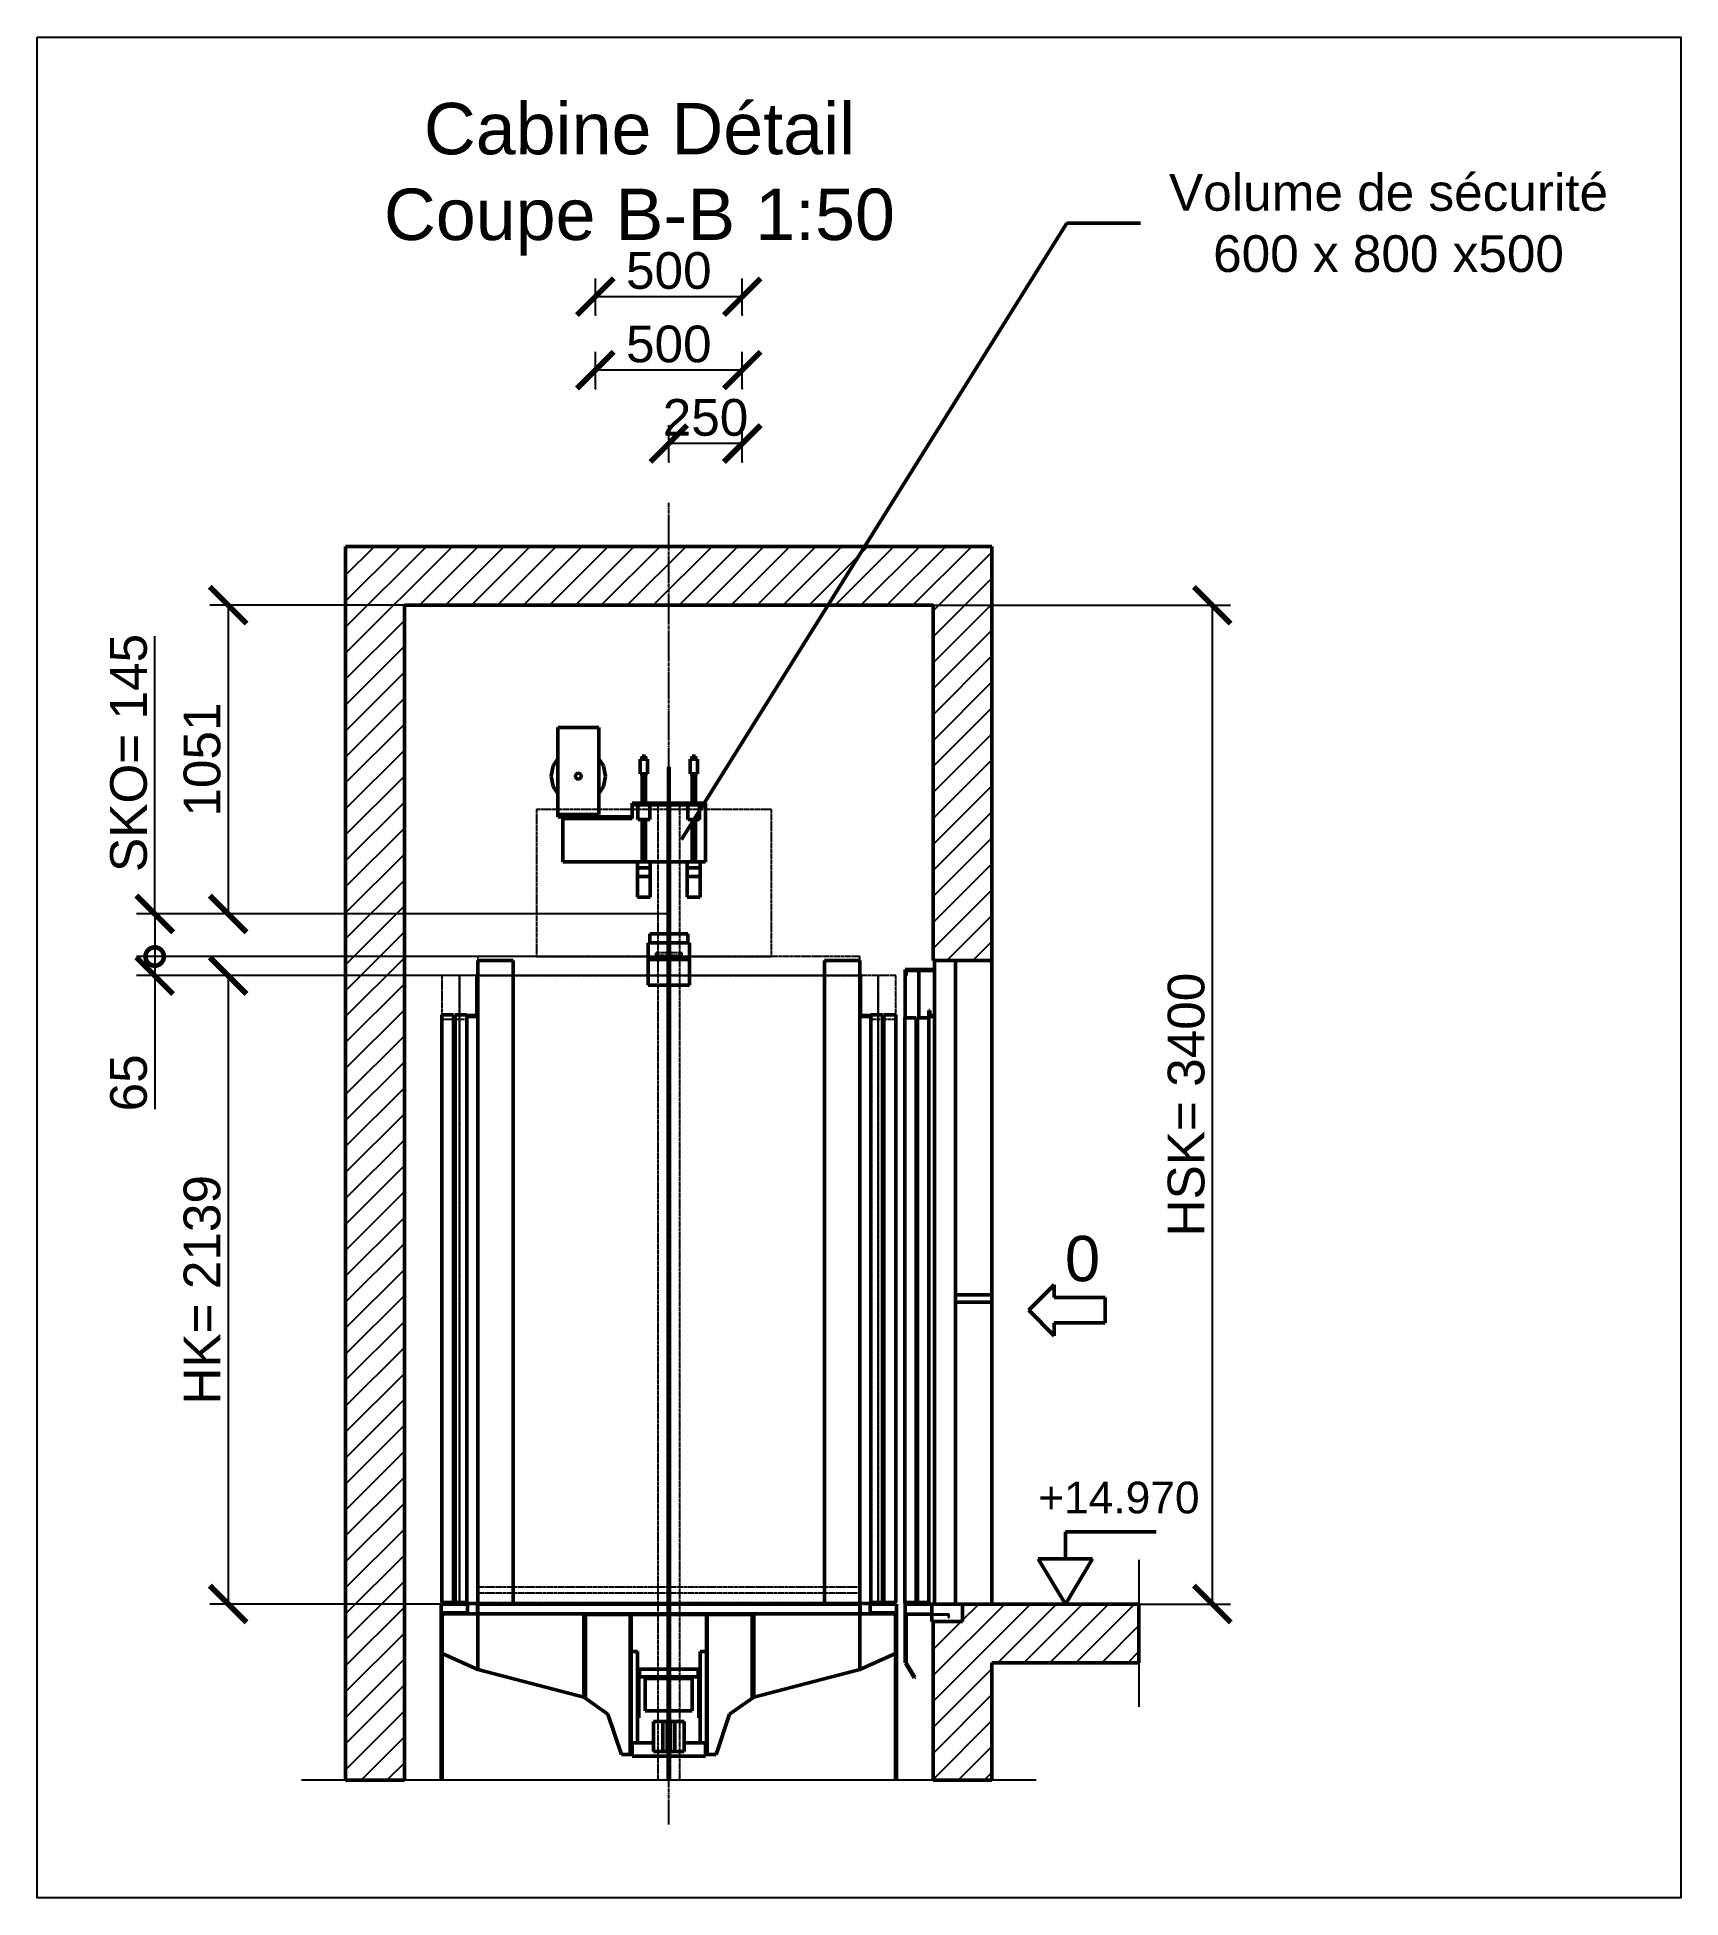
# Model space of a CAD drawing. Header units: millimetres. Extents: x -1795 to 75982, y -13206 to 25154.
# Drawn here: x 70388 to 75982, y -250 to 6083 of the extents above; entities that cross this region are included whole.
import ezdxf

# ---------------------------------------------------------------- set-up
doc = ezdxf.new("R2010")
doc.units = ezdxf.units.MM
doc.linetypes.add('AM_ISO02W050', pattern=[7.5, 6, -1.5])
doc.linetypes.add('AM_ISO08W050', pattern=[18, 12, -1.5, 3, -1.5])
for name, color, linetype, lineweight in [('AM_0', 7, 'Continuous', 50), ('AM_5', 3, 'Continuous', 25), ('LDCar-AM_0', 7, 'Continuous', 50), ('LDCar-AM_3', 6, 'AM_ISO02W050', 25), ('LDCar-AM_4', 3, 'Continuous', 25), ('LDCar-AM_6', 2, 'Continuous', 35), ('LDCar-AM_7', 4, 'AM_ISO08W050', 25), ('LDCarFrame-AM_0', 7, 'Continuous', 50), ('LDCarFrame-AM_3', 6, 'AM_ISO02W050', 25), ('LDCarFrame-AM_6', 2, 'Continuous', 35), ('LDForces-AM_0', 7, 'Continuous', 50), ('LDForces-AM_3', 6, 'AM_ISO02W050', 25), ('LDForces-AM_6', 2, 'Continuous', 35), ('LDGovernor-AM_0', 7, 'Continuous', 50), ('LDGovernor-AM_6', 2, 'Continuous', 35), ('LDGuides-AM_3', 6, 'AM_ISO02W050', 25), ('LDGuides-AM_6', 2, 'Continuous', 35), ('LDRefugeSpace-AM_3', 6, 'AM_ISO02W050', 25), ('LDRefugeSpace-AM_6', 2, 'Continuous', 35), ('LDShaft-AM_0', 7, 'Continuous', 50), ('LDShaft-AM_4', 3, 'Continuous', 25), ('LDShaft-AM_5', 3, 'Continuous', 25), ('LDShaft-AM_6', 2, 'Continuous', 35), ('LDShaft-AM_7', 4, 'AM_ISO08W050', 25), ('LDShaft-AM_8', 1, 'Continuous', 25)]:
    doc.layers.add(name, color=color, linetype=linetype, lineweight=lineweight)
doc.layers.add('AM_VIEWS', color=1, linetype='Continuous', lineweight=25, plot=False)
doc.styles.add('LD', font='ARIALUNI.TTF')
doc.dimstyles.new('LIFT', dxfattribs={"dimtxt": 2.5, "dimasz": 2.5, "dimexe": 1.25, "dimexo": 0, "dimgap": 0.5, "dimtad": 1, "dimdec": 0, "dimzin": 1, "dimdsep": 46, "dimtxsty": 'LD', "dimblk": 'ARCHTICK', "dimcen": 0, "dimdle": 1, "dimclrd": 3, "dimclre": 3, "dimclrt": 4, "dimadec": 0, "dimazin": 0, "dimtp": 0.1, "dimtm": 0.1, "dimtfac": 0.71, "dimtdec": 0, "dimtix": 1, "dimtmove": 0, "dimatfit": 3, "dimfxl": 1, "dimtolj": 1, "dimarcsym": 0})

msp = doc.modelspace()

# ---------------------------------------------------------------- texts
at = {"layer": 'LDShaft-AM_0', "insert": (72437.6, 5600), "char_height": 175, "attachment_point": 5, "style": 'LD'}
msp.add_mtext('\\fArial Unicode MS|b0|i0|u0;\\C256;Cabine Détail\\PCoupe B-B 1:50', dxfattribs=at)

# ---------------------------------------------------------------- blocks, each defined once
blk = doc.blocks.new('LD_20150423131208_0000014A')
at = {"layer": 'LDShaft-AM_8'}
for p, q in [((-2000, 22306.8), (-1636.8, 22670)), ((-2000, 22395.2), (-1725.2, 22670)), ((-2000, 22483.6), (-1813.6, 22670)), ((-2000, 22572), (-1902, 22670)), ((-2000, 22660.3), (-1990.3, 22670)), ((-1748.4, 22470), (-1548.4, 22670)), ((-1660, 22470), (-1460, 22670)), ((-1571.6, 22470), (-1371.6, 22670)), ((-1483.2, 22470), (-1283.2, 22670)), ((-1394.9, 22470), (-1194.9, 22670)), ((-1306.5, 22470), (-1106.5, 22670)), ((-1218.1, 22470), (-1018.1, 22670)), ((-1129.7, 22470), (-929.7, 22670)), ((-1041.3, 22470), (-841.3, 22670)), ((-952.9, 22470), (-752.9, 22670)), ((-864.5, 22470), (-664.5, 22670)), ((-776.1, 22470), (-576.1, 22670)), ((-687.7, 22470), (-487.7, 22670)), ((-599.4, 22470), (-399.4, 22670)), ((-511, 22470), (-311, 22670)), ((-422.6, 22470), (-222.6, 22670)), ((-334.2, 22470), (-134.2, 22670)), ((-245.8, 22470), (-45.8, 22670)), ((-157.4, 22470), (42.6, 22670)), ((-69, 22470), (131, 22670)), ((0, 22450.6), (200, 22650.6)), ((0, 22362.3), (200, 22562.3)), ((0, 22273.9), (200, 22473.9)), ((-2000, 22218.4), (-1800, 22418.4)), ((0, 22185.5), (200, 22385.5)), ((-2000, 22130), (-1800, 22330)), ((0, 22097.1), (200, 22297.1)), ((-2000, 22041.6), (-1800, 22241.6)), ((0, 22008.7), (200, 22208.7)), ((-2000, 21953.2), (-1800, 22153.2)), ((0, 21920.3), (200, 22120.3)), ((-2000, 21864.9), (-1800, 22064.9)), ((0, 21831.9), (200, 22031.9)), ((-2000, 21776.5), (-1800, 21976.5)), ((0, 21743.5), (200, 21943.5)), ((-2000, 21688.1), (-1800, 21888.1)), ((0, 21655.1), (200, 21855.1)), ((-2000, 21599.7), (-1800, 21799.7)), ((0, 21566.8), (200, 21766.8)), ((-2000, 21511.3), (-1800, 21711.3)), ((0, 21478.4), (200, 21678.4)), ((-2000, 21422.9), (-1800, 21622.9)), ((-2000, 21334.5), (-1800, 21534.5)), ((0, 21390), (200, 21590)), ((0, 21301.6), (200, 21501.6)), ((-2000, 21246.1), (-1800, 21446.1)), ((46.8, 21260), (200, 21413.2)), ((-2000, 21157.7), (-1800, 21357.7)), ((135.2, 21260), (200, 21324.8)), ((-2000, 21069.4), (-1800, 21269.4)), ((-2000, 20981), (-1800, 21181)), ((-2000, 20892.6), (-1800, 21092.6)), ((-2000, 20804.2), (-1800, 21004.2)), ((-2000, 20715.8), (-1800, 20915.8)), ((-2000, 20627.4), (-1800, 20827.4)), ((-2000, 20539), (-1800, 20739)), ((-2000, 20450.6), (-1800, 20650.6)), ((-2000, 20362.3), (-1800, 20562.3)), ((-2000, 20273.9), (-1800, 20473.9)), ((-2000, 20185.5), (-1800, 20385.5)), ((-2000, 20097.1), (-1800, 20297.1)), ((-2000, 20008.7), (-1800, 20208.7)), ((-2000, 19920.3), (-1800, 20120.3)), ((-2000, 19831.9), (-1800, 20031.9)), ((-2000, 19743.5), (-1800, 19943.5)), ((-2000, 19655.1), (-1800, 19855.1)), ((-2000, 19566.8), (-1800, 19766.8)), ((-2000, 19478.4), (-1800, 19678.4)), ((-2000, 19390), (-1800, 19590)), ((-2000, 19301.6), (-1800, 19501.6)), ((-2000, 19213.2), (-1800, 19413.2)), ((-2000, 19124.8), (-1800, 19324.8)), ((-2000, 19036.4), (-1800, 19236.4)), ((-2000, 18948), (-1800, 19148)), ((0, 18738.3), (331.7, 19070)), ((0, 18826.7), (243.3, 19070)), ((100, 19015.1), (154.9, 19070)), ((220.1, 18870), (420.1, 19070)), ((308.4, 18870), (508.4, 19070)), ((396.8, 18870), (596.8, 19070)), ((485.2, 18870), (685.2, 19070)), ((-2000, 18859.7), (-1800, 19059.7)), ((0, 18915.1), (94.9, 19010)), ((0, 19003.5), (6.5, 19010)), ((-2000, 18771.3), (-1800, 18971.3)), ((573.6, 18870), (700, 18996.4)), ((-2000, 18682.9), (-1800, 18882.9)), ((662, 18870), (700, 18908)), ((0, 18649.9), (200, 18849.9)), ((-2000, 18594.5), (-1800, 18794.5)), ((0, 18561.6), (200, 18761.6)), ((-2000, 18506.1), (-1800, 18706.1)), ((0, 18473.2), (200, 18673.2)), ((-1947.7, 18470), (-1800, 18617.7)), ((85.2, 18470), (200, 18584.8)), ((-1859.3, 18470), (-1800, 18529.3)), ((173.6, 18470), (200, 18496.4))]:
    blk.add_line(p, q, dxfattribs=at)
blk = doc.blocks.new('LD_20150423131208_0000014B')
at = {"layer": 'LDShaft-AM_0'}
for p, q in [((-857.2, 21672.4), (455.2, 23770)), ((455.2, 23770), (705.2, 23770))]:
    blk.add_line(p, q, dxfattribs=at)
blk.add_solid([(-950, 21524), (-881.9, 21687.8), (-832.5, 21656.9), (-950, 21524)], dxfattribs=at)
at = {"layer": 'LDShaft-AM_0', "insert": (1550, 23770), "char_height": 125, "attachment_point": 5, "style": 'LD'}
blk.add_mtext('\\fArial Unicode MS|b0|i0|u0;\\C256;Volume de sécurité\\P600 x 800 x500 ', dxfattribs=at)
blk = doc.blocks.new('LD_20150423131208_0000014C')
at = {"layer": 'LDShaft-AM_0'}
for p, q in [((-1820, 22670), (-2000, 22670)), ((-2000, 22670), (-2000, 18470)), ((-1800, 22670), (-1820, 22670)), ((0, 22670), (-1800, 22670)), ((20, 22670), (0, 22670)), ((200, 22670), (20, 22670)), ((200, 21260), (200, 22670)), ((-1800, 18470), (-1800, 22470)), ((-1800, 22470), (0, 22470)), ((0, 22470), (0, 21260)), ((0, 21260), (20, 21260)), ((20, 21260), (200, 21260)), ((200, 20122.5), (200, 21260)), ((75.5, 20122.5), (200, 20122.5)), ((200, 20097.5), (75.5, 20097.5)), ((200, 20097.5), (200, 20122.5)), ((200, 19070), (200, 20097.5)), ((100, 19069.9999), (100, 19010)), ((200, 19069.9999), (100, 19069.9999)), ((700, 19069.9999), (200, 19069.9999)), ((700, 18869.9999), (700, 19069.9999)), ((20, 19010), (0, 19010)), ((0, 19010), (0, 18470)), ((100, 19010), (20, 19010)), ((200, 18470), (200, 18869.9999)), ((200, 18869.9999), (700, 18869.9999)), ((-2000, 18470), (-1820, 18470)), ((-1820, 18470), (-1800, 18470)), ((0, 18470), (20, 18470)), ((20, 18470), (200, 18470))]:
    blk.add_line(p, q, dxfattribs=at)
blk = doc.blocks.new('_ArchTick')
at = {"color": 0, "linetype": 'ByBlock', "const_width": 0.15}
blk.add_lwpolyline([(-0.5, -0.5), (0.5, 0.5)], dxfattribs=at)
blk = doc.blocks.new('*D626')
at = {"layer": 'LDShaft-AM_5', "color": 3, "transparency": 16777216}
for p, q in [((73437.6, 4150), (74450.1, 4150)), ((74387.6, 4150), (74387.6, 750)), ((73437.6, 750), (74450.1, 750))]:
    blk.add_line(p, q, dxfattribs=at)
for p in [(73438.1, 4150), (73438.1, 750)]:
    blk.add_point(p, dxfattribs=at)
at = {"layer": 'LDShaft-AM_5', "color": 3, "transparency": 16777216, "xscale": 125, "yscale": 125, "zscale": 125}
for p, rotation in [((74387.6, 4150), 90), ((74387.6, 750), 270)]:
    blk.add_blockref('_ArchTick', p, dxfattribs=dict(at, rotation=rotation))
at = {"layer": 'LDShaft-AM_5', "color": 4, "transparency": 16777216, "insert": (74362.6, 2450), "char_height": 125, "attachment_point": 8, "rotation": 90, "style": 'LD'}
blk.add_mtext('HSK= 3400', dxfattribs=at)
blk = doc.blocks.new('*D628')
at = {"layer": 'AM_5', "color": 3, "transparency": 16777216}
for p, q in [((72287.6, 5137.5), (72287.6, 5262.5)), ((72787.6, 5137.5), (72787.6, 5262.5)), ((72787.6, 5200), (72287.6, 5200))]:
    blk.add_line(p, q, dxfattribs=at)
for p in [(72287.6, 5138), (72787.6, 5138)]:
    blk.add_point(p, dxfattribs=at)
at = {"layer": 'AM_5', "color": 3, "transparency": 16777216, "xscale": 125, "yscale": 125, "zscale": 125, "rotation": 180}
blk.add_blockref('_ArchTick', (72287.6, 5200), dxfattribs=at)
at = {"layer": 'AM_5', "color": 3, "transparency": 16777216, "xscale": 125, "yscale": 125, "zscale": 125}
blk.add_blockref('_ArchTick', (72787.6, 5200), dxfattribs=at)
at = {"layer": 'AM_5', "color": 4, "transparency": 16777216, "insert": (72537.6, 5225), "char_height": 125, "attachment_point": 8, "style": 'LD'}
blk.add_mtext('500', dxfattribs=at)
blk = doc.blocks.new('*D629')
at = {"layer": 'AM_5', "color": 3, "transparency": 16777216}
for p, q in [((72287.6, 4887.5), (72287.6, 5012.5)), ((72787.6, 4887.5), (72787.6, 5012.5)), ((72787.6, 4950), (72287.6, 4950))]:
    blk.add_line(p, q, dxfattribs=at)
for p in [(72287.6, 4888), (72787.6, 4888)]:
    blk.add_point(p, dxfattribs=at)
at = {"layer": 'AM_5', "color": 3, "transparency": 16777216, "xscale": 125, "yscale": 125, "zscale": 125, "rotation": 180}
blk.add_blockref('_ArchTick', (72287.6, 4950), dxfattribs=at)
at = {"layer": 'AM_5', "color": 3, "transparency": 16777216, "xscale": 125, "yscale": 125, "zscale": 125}
blk.add_blockref('_ArchTick', (72787.6, 4950), dxfattribs=at)
at = {"layer": 'AM_5', "color": 4, "transparency": 16777216, "insert": (72537.6, 4975), "char_height": 125, "attachment_point": 8, "style": 'LD'}
blk.add_mtext('500', dxfattribs=at)
blk = doc.blocks.new('*D630')
at = {"layer": 'AM_5', "color": 3, "transparency": 16777216}
for p, q in [((72537.6, 4637.5), (72537.6, 4762.5)), ((72787.6, 4637.5), (72787.6, 4762.5)), ((72787.6, 4700), (72537.6, 4700))]:
    blk.add_line(p, q, dxfattribs=at)
for p in [(72537.6, 4638), (72787.6, 4638)]:
    blk.add_point(p, dxfattribs=at)
at = {"layer": 'AM_5', "color": 3, "transparency": 16777216, "xscale": 125, "yscale": 125, "zscale": 125}
blk.add_blockref('_ArchTick', (72537.6, 4700), dxfattribs=at)
at = {"layer": 'AM_5', "color": 3, "transparency": 16777216, "xscale": 125, "yscale": 125, "zscale": 125, "rotation": 180}
blk.add_blockref('_ArchTick', (72787.6, 4700), dxfattribs=at)
at = {"layer": 'AM_5', "color": 4, "transparency": 16777216, "insert": (72662.6, 4725), "char_height": 125, "attachment_point": 8, "style": 'LD'}
blk.add_mtext('250', dxfattribs=at)
blk = doc.blocks.new('LD_20150423131208_0000014E')
at = {"layer": 'LDShaft-AM_4'}
blk.add_line((700, 150), (700, -350.0001), dxfattribs=at)
blk = doc.blocks.new('LD_20150423131208_0000014F')
at = {"layer": 'LDShaft-AM_0'}
for p, q in [((20.5, 2190), (-50, 2190)), ((-50, 2190), (-50, 0)), ((20.5, 0), (20.5, 2190)), ((-50, 0), (20.5, 0))]:
    blk.add_line(p, q, dxfattribs=at)
blk = doc.blocks.new('LD_20150423131208_00000150')
at = {"layer": 'LDShaft-AM_0'}
for p, q in [((700, 0), (-5, 0)), ((-5, 0), (-5, -60)), ((700, -0.0001), (700, 0)), ((-5, -60), (100, -60))]:
    blk.add_line(p, q, dxfattribs=at)
blk = doc.blocks.new('LD_20150423131208_00000151')
at = {"layer": 'LDCar-AM_0'}
for p, q in [((-150, 2160), (-150, 2140)), ((-50, 2160), (-150, 2160)), ((-147, 2140), (-147, 2157)), ((-147, 2157), (-50, 2157)), ((-104, 1995), (-104, 2157)), ((-104, 2157), (-104, 1995)), ((-150, 2140), (-150, 1995)), ((-150, 2140), (-147, 2140)), ((-113, 1995), (-151, 1995)), ((-151, 1995), (-151, 5)), ((-113, 5), (-113, 1995)), ((-70, 1995), (-108, 1995)), ((-108, 1995), (-108, 5)), ((-67, 2020), (-70, 2020)), ((-70, 2020), (-70, 2000)), ((-70, 2000), (-50, 2000)), ((-70, 5), (-70, 1995)), ((-67, 2003), (-67, 2020)), ((-50, 2003), (-67, 2003)), ((-151, 5), (-113, 5)), ((-150, 5), (-150, 0)), ((-60, 0), (-150, 0)), ((-150, 0), (-150, -34)), ((-150, 0), (-104, 0)), ((-108, 5), (-70, 5)), ((-104, 0), (-104, 5)), ((-104, 5), (-104, 0)), ((-104, 0), (-50, 0)), ((-60, -34), (-60, 0)), ((-147, -34), (-150, -34)), ((-150, -34), (-150, -200)), ((-150, -34), (-60, -34)), ((-147, -200), (-147, -34)), ((-150, -200), (-147, -200)), ((-147.2, -200.2), (-149.8, -201.8)), ((-149.8, -201.8), (-119.8, -250.8)), ((-117.2, -249.2), (-147.2, -200.2)), ((-119.8, -250.8), (-117.2, -249.2))]:
    blk.add_line(p, q, dxfattribs=at)
at = {"layer": 'LDCar-AM_3'}
for p, q in [((-113, 1995), (-151, 1995)), ((-151, 1995), (-151, 5)), ((-113, 5), (-113, 1995)), ((-70, 1995), (-108, 1995)), ((-108, 1995), (-108, 5)), ((-70, 5), (-70, 1995)), ((-151, 5), (-113, 5)), ((-108, 5), (-70, 5))]:
    blk.add_line(p, q, dxfattribs=at)
at = {"layer": 'LDCar-AM_7'}
for p, q in [((-147, -34), (-147, -37)), ((-1, -34), (-147, -34)), ((-147, -37), (-4, -37)), ((-4, -37), (-4, -46)), ((-4, -46), (-1, -46)), ((-1, -46), (-1, -34))]:
    blk.add_line(p, q, dxfattribs=at)
blk = doc.blocks.new('LD_ENTRY_R')
for p, q in [((0, 0), (141, 141)), ((141, 70), (141, 141)), ((0, 0), (141, -141)), ((141, 70), (422, 70)), ((422, -70), (422, 70)), ((141, -70), (422, -70)), ((141, -70), (141, -141))]:
    blk.add_line(p, q)
blk = doc.blocks.new('LD_20150423131208_00000152')
at = {"layer": 'LDCar-AM_0', "xscale": 0.617, "yscale": 0.617, "zscale": 0.617}
blk.add_blockref('LD_ENTRY_R', (0, 0), dxfattribs=at)
at = {"layer": 'LDCar-AM_0', "style": 'LD'}
blk.add_text('0', height=154.25, dxfattribs=at).set_placement((123.4, 98.72))
blk = doc.blocks.new('LD_ENTRY_FLOOR_R')
for p, q in [((0, 0), (-150, 250)), ((150, 250), (0, 0))]:
    blk.add_line(p, q)
at = {"layer": 'AM_0'}
for p, q in [((0, 398), (500, 398)), ((0, 250), (0, 398)), ((-150, 250), (150, 250))]:
    blk.add_line(p, q, dxfattribs=at)
blk = doc.blocks.new('LD_20150423131208_00000153')
at = {"layer": 'LDCar-AM_0', "xscale": 0.617, "yscale": 0.617, "zscale": 0.617}
blk.add_blockref('LD_ENTRY_FLOOR_R', (0, 0), dxfattribs=at)
at = {"layer": 'LDCar-AM_0', "style": 'LD'}
blk.add_text('+14.970', height=107.975, dxfattribs=at).set_placement((-92.55, 308.5))
blk = doc.blocks.new('LD_20150423131208_00000154')
at = {"layer": 'LDShaft-AM_7'}
blk.add_line((0, -750), (0, 3750), dxfattribs=at)
blk = doc.blocks.new('LD_20150423131208_00000155')
at = {"layer": 'LDCar-AM_3'}
for p, q in [((650, 2204), (-650, 2204)), ((-650, 2204), (-650, 2139)), ((650, 2139), (650, 2204)), ((-773, 2139), (-773, 4)), ((-713, 2139), (-773, 2139)), ((-713, 4), (-713, 2139)), ((-713, 2139), (-713, 4)), ((-650, 2139), (-713, 2139)), ((-650, 2139), (-650, 4)), ((650, 2139), (-650, 2139)), ((-650, 4), (-650, 2139)), ((-650, 2139), (650, 2139)), ((650, 4), (650, 2139)), ((650, 2139), (650, 4)), ((713, 2139), (650, 2139)), ((713, 4), (713, 2139)), ((713, 2139), (713, 4)), ((773, 2139), (713, 2139)), ((773, 4), (773, 2139)), ((-773, 4), (-713, 4)), ((-713, 4), (-650, 4)), ((-651.5, 4), (-686.5, 4)), ((-686.5, 4), (-686.5, 0)), ((-686.5, 0), (-651.5, 0)), ((-651.5, 0), (-651.5, 4)), ((651.5, 4), (-651.5, 4)), ((-651.5, 4), (-651.5, 0)), ((-651.5, 0), (651.5, 0)), ((-650, 4), (650, 4)), ((650, 4), (713, 4)), ((686.5, 4), (651.5, 4)), ((651.5, 4), (651.5, 0)), ((651.5, 0), (651.5, 4)), ((651.5, 0), (686.5, 0)), ((686.5, 0), (686.5, 4)), ((713, 4), (773, 4))]:
    blk.add_line(p, q, dxfattribs=at)
blk = doc.blocks.new('LD_20150423131208_00000156')
at = {"layer": 'LDRefugeSpace-AM_3'}
for p, q in [((400, 250), (-400, 250)), ((-400, 250), (-400, -250)), ((400, -250), (400, 250)), ((-400, -250), (400, -250))]:
    blk.add_line(p, q, dxfattribs=at)
blk = doc.blocks.new('LD_20150423131208_00000157')
at = {"layer": 'LDCarFrame-AM_0'}
for p, q in [((651.5, 33), (-651.5, 33)), ((-651.5, 33), (-651.5, 0)), ((-651.5, 0), (651.5, 0)), ((651.5, 0), (651.5, 33))]:
    blk.add_line(p, q, dxfattribs=at)
blk = doc.blocks.new('LD_20150423131208_00000158')
at = {"layer": 'LDForces-AM_3'}
for p, q in [((-3.7, 0), (-4, 0)), ((-4, 0), (-4, -3449)), ((-3.7, 0), (-4, 0)), ((-4, 0), (-3.7, 0)), ((-3.7, 0), (-4, 0)), ((-4, 0), (-4, -2937)), ((-2.8, 0), (-3.7, 0)), ((-3.7, 0), (-3.7, -3449)), ((-3.7, -3449), (-3.7, 0)), ((-2.8, 0), (-3.7, 0)), ((-1.5, 0), (-2.8, 0)), ((-2.8, 0), (-2.8, -3449)), ((-2.8, -3449), (-2.8, 0)), ((-1.5, 0), (-2.8, 0)), ((0, 0), (-1.5, 0)), ((-1.5, 0), (-1.5, -3449)), ((-1.5, -3449), (-1.5, 0)), ((0, 0), (-1.5, 0)), ((1.5, 0), (0, 0)), ((0, 0), (0, -3449)), ((0, -3449), (0, 0)), ((1.5, 0), (0, 0)), ((2.8, 0), (1.5, 0)), ((1.5, 0), (1.5, -3449)), ((1.5, -3449), (1.5, 0)), ((2.8, 0), (1.5, 0)), ((3.7, 0), (2.8, 0)), ((2.8, 0), (2.8, -3449)), ((2.8, -3449), (2.8, 0)), ((3.7, 0), (2.8, 0)), ((4, 0), (3.7, 0)), ((3.7, 0), (3.7, -3449)), ((3.7, -3449), (3.7, 0)), ((3.7, 0), (4, 0)), ((4, 0), (3.7, 0)), ((4, 0), (3.7, 0)), ((4, -3449), (4, 0)), ((4, -2937), (4, 0)), ((-3.7, 0), (-2.8, 0)), ((-2.8, 0), (-3.7, 0)), ((-2.8, 0), (-1.5, 0)), ((-1.5, 0), (-2.8, 0)), ((-1.5, 0), (0, 0)), ((0, 0), (-1.5, 0)), ((0, 0), (1.5, 0)), ((1.5, 0), (0, 0)), ((1.5, 0), (2.8, 0)), ((2.8, 0), (1.5, 0)), ((2.8, 0), (3.7, 0)), ((3.7, 0), (2.8, 0)), ((-3.7, -443), (-4, -443)), ((-4, -443), (-4, -2937)), ((-2.8, -442.9), (-3.7, -443)), ((-1.5, -442.9), (-2.8, -442.9)), ((0, -442.9), (-1.5, -442.9)), ((1.5, -442.9), (0, -442.9)), ((2.8, -442.9), (1.5, -442.9)), ((3.7, -443), (2.8, -442.9)), ((4, -443), (3.7, -443)), ((4, -2937), (4, -443)), ((-3.7, -609), (-4, -609)), ((-4, -609), (-4, -3449)), ((-3.7, -3449), (-3.7, -609)), ((-2.8, -609), (-3.7, -609)), ((-3.7, -609), (-3.7, -3449)), ((-2.8, -3449), (-2.8, -609)), ((-1.5, -609), (-2.8, -609)), ((-2.8, -609), (-2.8, -3449)), ((-1.5, -3449), (-1.5, -609)), ((0, -609), (-1.5, -609)), ((-1.5, -609), (-1.5, -3449)), ((0, -3449), (0, -609)), ((1.5, -609), (0, -609)), ((0, -609), (0, -3449)), ((1.5, -3449), (1.5, -609)), ((2.8, -609), (1.5, -609)), ((1.5, -609), (1.5, -3449)), ((2.8, -3449), (2.8, -609)), ((3.7, -609), (2.8, -609)), ((2.8, -609), (2.8, -3449)), ((3.7, -3449), (3.7, -609)), ((4, -609), (3.7, -609)), ((3.7, -609), (3.7, -3449)), ((4, -3449), (4, -609)), ((-3.7, -2937), (-4, -2937)), ((-4, -2937), (-3.7, -2937)), ((-4, -2937), (-3.7, -2937)), ((-4, -2937), (-3.7, -2937)), ((-2.8, -2936.9), (-3.7, -2937)), ((-3.7, -2937), (-2.8, -2936.9)), ((-3.7, -2937), (-2.8, -2937.1)), ((-3.7, -2937), (-2.8, -2937)), ((-1.5, -2936.9), (-2.8, -2936.9)), ((-2.8, -2936.9), (-1.5, -2936.9)), ((-2.8, -2937), (-1.5, -2937)), ((-2.8, -2937.1), (-1.5, -2937.1)), ((0, -2936.9), (-1.5, -2936.9)), ((-1.5, -2936.9), (0, -2936.9)), ((-1.5, -2937), (0, -2937)), ((-1.5, -2937.1), (0, -2937.1)), ((0, -2976.5), (-1.5, -2976.8)), ((1.5, -2936.9), (0, -2936.9)), ((0, -2936.9), (1.5, -2936.9)), ((0, -2937), (1.5, -2937)), ((0, -2937.1), (1.5, -2937.1)), ((1.5, -2976.8), (0, -2976.5)), ((2.8, -2936.9), (1.5, -2936.9)), ((1.5, -2936.9), (2.8, -2936.9)), ((1.5, -2937), (2.8, -2937)), ((1.5, -2937.1), (2.8, -2937.1)), ((3.7, -2937), (2.8, -2936.9)), ((2.8, -2936.9), (3.7, -2937)), ((2.8, -2937.1), (3.7, -2937)), ((2.8, -2937), (3.7, -2937)), ((3.7, -2937), (4, -2937)), ((4, -2937), (3.7, -2937)), ((3.7, -2937), (4, -2937)), ((3.7, -2937), (4, -2937)), ((-3.7, -2979), (-4, -2980.5)), ((-4, -2980.5), (-3.7, -2982)), ((-2.8, -2977.7), (-3.7, -2979)), ((-3.7, -2982), (-2.8, -2983.3)), ((-1.5, -2976.8), (-2.8, -2977.7)), ((-2.8, -2983.3), (-1.5, -2984.2)), ((-1.5, -2984.2), (0, -2984.5)), ((0, -2984.5), (1.5, -2984.2)), ((2.8, -2977.7), (1.5, -2976.8)), ((1.5, -2984.2), (2.8, -2983.3)), ((3.7, -2979), (2.8, -2977.7)), ((2.8, -2983.3), (3.7, -2982)), ((4, -2980.5), (3.7, -2979)), ((3.7, -2982), (4, -2980.5))]:
    blk.add_line(p, q, dxfattribs=at)
blk = doc.blocks.new('*D642')
at = {"layer": 'LDShaft-AM_5', "color": 3, "transparency": 16777216}
for p, q in [((72537.6, 4150), (70975.1, 4150)), ((71037.6, 4150), (71037.6, 3099)), ((72537.6, 3099), (70975.1, 3099))]:
    blk.add_line(p, q, dxfattribs=at)
for p in [(72537.1, 4150), (72537.1, 3099)]:
    blk.add_point(p, dxfattribs=at)
at = {"layer": 'LDShaft-AM_5', "color": 3, "transparency": 16777216, "xscale": 125, "yscale": 125, "zscale": 125}
for p, rotation in [((71037.6, 4150), 90), ((71037.6, 3099), 270)]:
    blk.add_blockref('_ArchTick', p, dxfattribs=dict(at, rotation=rotation))
at = {"layer": 'LDShaft-AM_5', "color": 4, "transparency": 16777216, "insert": (71012.6, 3624.5), "char_height": 125, "attachment_point": 8, "rotation": 90, "style": 'LD'}
blk.add_mtext('1051', dxfattribs=at)
blk = doc.blocks.new('_DotSmall')
at = {"color": 0, "linetype": 'ByBlock', "const_width": 0.5}
blk.add_lwpolyline([(-0.0625, 0, 1), (0.0625, 0, 1)], format="xyb", close=True, dxfattribs=at)
blk = doc.blocks.new('*D643')
at = {"layer": 'LDShaft-AM_5', "color": 3, "transparency": 16777216}
for p, q in [((70787.6, 3099), (70787.6, 4045)), ((72537.6, 3099), (70725.1, 3099)), ((70787.6, 3099), (70787.6, 2954)), ((72537.6, 2954), (70725.1, 2954))]:
    blk.add_line(p, q, dxfattribs=at)
for p in [(72537.1, 3099), (72537.1, 2954)]:
    blk.add_point(p, dxfattribs=at)
at = {"layer": 'LDShaft-AM_5', "color": 3, "transparency": 16777216, "xscale": 125, "yscale": 125, "zscale": 125}
for name, p, rotation in [('_ArchTick', (70787.6, 3099), 270), ('_DotSmall', (70787.6, 2954), 90)]:
    blk.add_blockref(name, p, dxfattribs=dict(at, rotation=rotation))
at = {"layer": 'LDShaft-AM_5', "color": 4, "transparency": 16777216, "insert": (70762.6, 3647), "char_height": 125, "attachment_point": 8, "rotation": 90, "style": 'LD'}
blk.add_mtext('SKO= 145', dxfattribs=at)
blk = doc.blocks.new('*D644')
at = {"layer": 'LDShaft-AM_5', "color": 3, "transparency": 16777216}
for p, q in [((72537.6, 2889), (70975.1, 2889)), ((71037.6, 2889), (71037.6, 750)), ((72537.6, 750), (70975.1, 750))]:
    blk.add_line(p, q, dxfattribs=at)
for p in [(72537.1, 2889), (72537.1, 750)]:
    blk.add_point(p, dxfattribs=at)
at = {"layer": 'LDShaft-AM_5', "color": 3, "transparency": 16777216, "xscale": 125, "yscale": 125, "zscale": 125}
for p, rotation in [((71037.6, 2889), 90), ((71037.6, 750), 270)]:
    blk.add_blockref('_ArchTick', p, dxfattribs=dict(at, rotation=rotation))
at = {"layer": 'LDShaft-AM_5', "color": 4, "transparency": 16777216, "insert": (71012.6, 1819.5), "char_height": 125, "attachment_point": 8, "rotation": 90, "style": 'LD'}
blk.add_mtext('HK= 2139', dxfattribs=at)
blk = doc.blocks.new('*D645')
at = {"layer": 'LDShaft-AM_5', "color": 3, "transparency": 16777216}
for p, q in [((72537.6, 2954), (70725.1, 2954)), ((70787.6, 2954), (70787.6, 2889)), ((72537.6, 2889), (70725.1, 2889)), ((70787.6, 2889), (70787.6, 2434))]:
    blk.add_line(p, q, dxfattribs=at)
for p in [(72537.1, 2954), (72537.1, 2889)]:
    blk.add_point(p, dxfattribs=at)
at = {"layer": 'LDShaft-AM_5', "color": 3, "transparency": 16777216, "xscale": 125, "yscale": 125, "zscale": 125}
for name, p, rotation in [('_DotSmall', (70787.6, 2954), 270), ('_ArchTick', (70787.6, 2889), 90)]:
    blk.add_blockref(name, p, dxfattribs=dict(at, rotation=rotation))
at = {"layer": 'LDShaft-AM_5', "color": 4, "transparency": 16777216, "insert": (70762.6, 2524), "char_height": 125, "attachment_point": 8, "rotation": 90, "style": 'LD'}
blk.add_mtext('65', dxfattribs=at)
blk = doc.blocks.new('LD_20150423131208_00000159')
at = {"layer": 'LDCar-AM_0'}
for p, q in [((-122, 2139), (-125, 2139)), ((-125, 2139), (-125, 2000)), ((-122, 2003), (-122, 2139)), ((-125, 2000), (-90, 2000)), ((-90, 2003), (-122, 2003)), ((-87.5, 2003), (-90, 2003)), ((-90, 2000), (-90, 2003)), ((-90, 2000), (-87.5, 2000)), ((-47.5, 2005), (-87.5, 2005)), ((-87.5, 2005), (-87.5, 5)), ((-47.5, 5), (-47.5, 2005)), ((-45, 2003), (-47.5, 2003)), ((-47.5, 2000), (-45, 2000)), ((-45, 2000), (-45, 2003)), ((-2.5, 2005), (-42.5, 2005)), ((-42.5, 2005), (-42.5, 5)), ((-2.5, 5), (-2.5, 2005)), ((0, 0), (-90, 0)), ((-90, 0), (-90, -30)), ((-87.5, 5), (-47.5, 5)), ((-42.5, 5), (-2.5, 5)), ((0, -30), (0, 0)), ((-125, -33), (-125, -223)), ((-3, -33), (-125, -33)), ((-90, -30), (0, -30)), ((0, -30), (-3, -30)), ((-3, -30), (-3, -600)), ((-3, -168), (-3, -33)), ((0, -600), (0, -30)), ((-125, -223), (-3, -168))]:
    blk.add_line(p, q, dxfattribs=at)
at = {"layer": 'LDCar-AM_3'}
for p, q in [((-47.5, 1990), (-87.5, 1990)), ((-87.5, 1990), (-87.5, 0)), ((-47.5, 0), (-47.5, 1990)), ((-2.5, 1990), (-42.5, 1990)), ((-42.5, 1990), (-42.5, 0)), ((-2.5, 0), (-2.5, 1990)), ((-87.5, 0), (-47.5, 0)), ((-42.5, 0), (-2.5, 0))]:
    blk.add_line(p, q, dxfattribs=at)
blk = doc.blocks.new('LD_20150423131208_0000015A')
at = {"layer": 'LDCar-AM_0'}
for p, q in [((125, 2139), (122, 2139)), ((122, 2139), (122, 2003)), ((125, 2000), (125, 2139)), ((2.5, 2005), (2.5, 5)), ((42.5, 2005), (2.5, 2005)), ((42.5, 5), (42.5, 2005)), ((47.5, 2003), (45, 2003)), ((45, 2003), (45, 2000)), ((45, 2000), (47.5, 2000)), ((47.5, 2005), (47.5, 5)), ((87.5, 2005), (47.5, 2005)), ((87.5, 5), (87.5, 2005)), ((122, 2003), (87.5, 2003)), ((87.5, 2000), (125, 2000)), ((0, 0), (0, -30)), ((90, 0), (0, 0)), ((2.5, 5), (42.5, 5)), ((47.5, 5), (87.5, 5)), ((90, -30), (90, 0)), ((3, -30), (0, -30)), ((0, -30), (0, -600)), ((0, -30), (90, -30)), ((3, -600), (3, -30)), ((125, -33), (3, -33)), ((3, -33), (3, -168)), ((125, -223), (125, -33)), ((3, -168), (125, -223))]:
    blk.add_line(p, q, dxfattribs=at)
at = {"layer": 'LDCar-AM_3'}
for p, q in [((42.5, 1990), (2.5, 1990)), ((2.5, 1990), (2.5, 0)), ((42.5, 0), (42.5, 1990)), ((87.5, 1990), (47.5, 1990)), ((47.5, 1990), (47.5, 0)), ((87.5, 0), (87.5, 1990)), ((2.5, 0), (42.5, 0)), ((47.5, 0), (87.5, 0))]:
    blk.add_line(p, q, dxfattribs=at)
blk = doc.blocks.new('LD_20150423131208_0000015B')
at = {"layer": 'LDCarFrame-AM_0'}
for p, q in [((70, 2284), (-70, 2284)), ((-70, 2284), (-70, 2281)), ((-70, 2281), (-70, 2230)), ((70, 2281), (70, 2284)), ((70, 2230), (70, 2281)), ((-530, 2223.5), (-650, 2223.5)), ((-650, 2223.5), (-650, 33)), ((-530, 33), (-530, 2223.5)), ((-70, 2230), (-70, 2227)), ((70, 2230), (-70, 2230)), ((-70, 2230), (70, 2230)), ((-70, 2227), (-70, 2140)), ((-70, 2227), (70, 2227)), ((70, 2227), (70, 2230)), ((70, 2140), (70, 2227)), ((650, 2223.5), (530, 2223.5)), ((530, 2223.5), (530, 33)), ((650, 33), (650, 2223.5)), ((-70, 2140), (70, 2140)), ((-289, 0), (-650, 0)), ((-650, 0), (-650, -190)), ((-289, 0), (-289, -286)), ((-131, 0), (-289, 0)), ((-131, 0), (-131, -194)), ((-131, -3), (-131, 0)), ((131, 0), (-131, 0)), ((131, -194), (131, 0)), ((131, 0), (131, -3)), ((289, 0), (131, 0)), ((289, -286), (289, 0)), ((650, 0), (289, 0)), ((650, -190), (650, 0)), ((-131, -3), (-286, -3)), ((-286, -3), (-286, -286)), ((-286, -286), (-286, -3)), ((-286, -3), (-131, -3)), ((-284, -285), (-284, -3)), ((-131, -129), (-131, -3)), ((-128, -194), (-128, -3)), ((-128, -3), (128, -3)), ((128, -3), (128, -194)), ((131, -3), (131, -129)), ((286, -3), (131, -3)), ((131, -3), (286, -3)), ((284, -3), (284, -285)), ((286, -286), (286, -3)), ((286, -3), (286, -286)), ((-107, -129), (-128, -129)), ((-107, -439), (-107, -129)), ((-107, -189), (-107, -355)), ((-100, -189), (-107, -189)), ((100, -189), (-100, -189)), ((-100, -189), (-100, -215)), ((100, -215), (100, -189)), ((107, -189), (100, -189)), ((128, -129), (107, -129)), ((107, -129), (107, -439)), ((107, -355), (107, -189)), ((-650, -190), (-289, -283.7)), ((-131, -194), (-131, -200)), ((-131, -194), (-128, -194)), ((-131, -200), (-128, -200)), ((-128, -200), (-131, -200)), ((-131, -200), (-131, -255)), ((-128, -200), (-128, -194)), ((-128, -255), (-128, -200)), ((-102, -355), (-102, -194)), ((-102, -194), (-100, -194)), ((-100, -215), (100, -215)), ((100, -194), (102, -194)), ((102, -194), (102, -355)), ((128, -194), (128, -200)), ((128, -194), (131, -194)), ((128, -200), (131, -200)), ((131, -200), (128, -200)), ((128, -200), (128, -255)), ((131, -200), (131, -194)), ((131, -255), (131, -200)), ((289, -283.7), (650, -190)), ((-289, -286), (-286, -286)), ((-286, -284.5), (-284, -285)), ((-286, -286), (-207, -342)), ((-128, -255), (-131, -255)), ((-131, -255), (-131, -294)), ((-131, -255), (-128, -255)), ((-128, -294), (-131, -294)), ((-131, -294), (-131, -479)), ((-131, -294), (-128, -294)), ((-128, -294), (-128, -255)), ((-128, -479), (-128, -294)), ((131, -255), (128, -255)), ((128, -255), (128, -294)), ((128, -255), (131, -255)), ((131, -294), (128, -294)), ((128, -294), (128, -479)), ((128, -294), (131, -294)), ((131, -294), (131, -255)), ((131, -479), (131, -294)), ((207, -342), (286, -286)), ((284, -285), (286, -284.5)), ((286, -286), (289, -286)), ((-207, -342), (-161, -479)), ((-107, -355), (-102, -355)), ((102, -355), (107, -355)), ((161, -479), (207, -342)), ((-125, -439), (-125, -485)), ((-52, -439), (-125, -439)), ((125, -439), (52, -439)), ((125, -485), (125, -439)), ((-161, -479), (-131, -479)), ((-131, -479), (-128, -479)), ((-128, -479), (-125, -479)), ((-125, -485), (125, -485)), ((125, -479), (128, -479)), ((128, -479), (131, -479)), ((131, -479), (161, -479))]:
    blk.add_line(p, q, dxfattribs=at)
at = {"layer": 'LDCarFrame-AM_3'}
for p, q in [((-45, 2250), (-45, 2242)), ((45, 2250), (-45, 2250)), ((-45, 2242), (45, 2242)), ((-41.9, 2250.6), (-42.8, 2250)), ((-42.8, 2242), (-41.9, 2241.4)), ((-40, 2251), (-41.9, 2250.6)), ((-41.9, 2241.4), (-40, 2241)), ((-38.1, 2250.6), (-40, 2251)), ((-40, 2241), (-38.1, 2241.4)), ((-37.2, 2250), (-38.1, 2250.6)), ((-38.1, 2241.4), (-37.2, 2242)), ((45, 2242), (45, 2250)), ((-648, 90), (-648, 70)), ((648, 90), (-648, 90)), ((-648, 70), (-648, 0)), ((648, 70), (-648, 70)), ((648, 70), (648, 90)), ((648, 0), (648, 70)), ((-648, 0), (648, 0))]:
    blk.add_line(p, q, dxfattribs=at)
blk = doc.blocks.new('LD_20150423131208_0000015C')
at = {"layer": 'LDGuides-AM_3'}
for p, q in [((-5, 2143.5), (-37.5, 2143.5)), ((-37.5, 2143.5), (-37.5, -1176.5)), ((5, 2143.5), (-5, 2143.5)), ((-5, 2143.5), (-5, -1176.5)), ((-5, -1176.5), (-5, 2143.5)), ((5, 2143.5), (-5, 2143.5)), ((-5, 2143.5), (-5, -1176.5)), ((5, -1176.5), (5, 2143.5)), ((5, -1176.5), (5, 2143.5)), ((37.5, 2143.5), (5, 2143.5)), ((5, 2143.5), (5, -1176.5)), ((37.5, -1176.5), (37.5, 2143.5))]:
    blk.add_line(p, q, dxfattribs=at)
blk = doc.blocks.new('LD_20150423131208_0000015D')
at = {"layer": 'LDCarFrame-AM_0'}
for p, q in [((80, 55), (-80, 55)), ((-80, 55), (-80, -55)), ((80, -55), (80, 55)), ((-80, -55), (80, -55))]:
    blk.add_line(p, q, dxfattribs=at)
blk = doc.blocks.new('LD_20150423131208_0000015E')
at = {"layer": 'LDGovernor-AM_0'}
for p, q in [((70, 166), (-70, 166)), ((-70, 166), (-70, -130)), ((70, -130), (70, 166)), ((-85.9, 35.6), (-93, 0)), ((-93, 0), (-85.9, -35.6)), ((-70, 59.4), (-85.9, 35.6)), ((-9.2, 3.8), (-10, 0)), ((-10, 0), (-9.2, -3.8)), ((-7.1, 7.1), (-9.2, 3.8)), ((-3.8, 9.2), (-7.1, 7.1)), ((0, 10), (-3.8, 9.2)), ((3.8, 9.2), (0, 10)), ((7.1, 7.1), (3.8, 9.2)), ((9.2, 3.8), (7.1, 7.1)), ((10, 0), (9.2, 3.8)), ((9.2, -3.8), (10, 0)), ((85.9, 35.6), (70, 59.4)), ((93, 0), (85.9, 35.6)), ((85.9, -35.6), (93, 0)), ((-85.9, -35.6), (-70, -59.4)), ((-9.2, -3.8), (-7.1, -7.1)), ((-7.1, -7.1), (-3.8, -9.2)), ((-3.8, -9.2), (0, -10)), ((0, -10), (3.8, -9.2)), ((3.8, -9.2), (7.1, -7.1)), ((7.1, -7.1), (9.2, -3.8)), ((70, -59.4), (85.9, -35.6)), ((433, -92), (183, -92)), ((183, -92), (183, -98)), ((203, -98), (183, -98)), ((183, -98), (183, -144)), ((183, -98), (433, -98)), ((243, -98), (203, -98)), ((203, -98), (203, -148)), ((373, -98), (243, -98)), ((243, -148), (243, -98)), ((413, -98), (373, -98)), ((373, -98), (373, -148)), ((433, -98), (413, -98)), ((413, -148), (413, -98)), ((433, -98), (433, -92)), ((433, -292), (433, -98)), ((50, -130), (-70, -130)), ((-70, -130), (-70, -138)), ((-70, -130), (70, -130)), ((-70, -138), (50, -138)), ((-53, -138), (-53, -144)), ((183, -138), (-53, -138)), ((-53, -144), (-53, -292)), ((183, -144), (-53, -144)), ((-53, -144), (183, -144)), ((50, -138), (50, -130)), ((183, -144), (183, -138)), ((203, -148), (243, -148)), ((373, -148), (413, -148)), ((-53, -292), (183, -292)), ((183, -292), (217, -292)), ((229, -292), (387, -292)), ((399, -292), (433, -292))]:
    blk.add_line(p, q, dxfattribs=at)
blk = doc.blocks.new('LD_20150423131208_0000015F')
at = {"layer": 'LDCarFrame-AM_0'}
for p, q in [((65, 81), (-65, 81)), ((-65, 81), (-65, 51)), ((65, 51), (65, 81)), ((-65, 51), (65, 51))]:
    blk.add_line(p, q, dxfattribs=at)
blk = doc.blocks.new('LD_20150423131208_00000160')
at = {"layer": 'LDCarFrame-AM_0'}
for p, q in [((-52, 51), (-52, -51)), ((-20, 51), (-52, 51)), ((-20, -51), (-20, 51)), ((-20, 51), (-20, -51)), ((-15, 51), (-20, 51)), ((-6, 51), (-15, 51)), ((-6, -51), (-6, 51)), ((6, 51), (-6, 51)), ((15, 51), (6, 51)), ((6, 51), (6, -51)), ((20, 51), (15, 51)), ((20, -51), (20, 51)), ((20, 51), (20, -51)), ((52, 51), (20, 51)), ((52, -51), (52, 51)), ((-52, -51), (-20, -51)), ((-20, -51), (-15, -51)), ((-15, -51), (-6, -51)), ((-6, -51), (6, -51)), ((6, -51), (15, -51)), ((15, -51), (20, -51)), ((20, -51), (52, -51))]:
    blk.add_line(p, q, dxfattribs=at)
blk = doc.blocks.new('LD_20150423131208_00000162')
at = {"layer": 'LDForces-AM_0'}
for p, q in [((-96.5, 470), (-97.5, 470)), ((-97.5, 470), (-97.5, 420)), ((-96.5, 470), (-97.5, 470)), ((-97.5, 470), (-97.5, 420)), ((-93.8, 470), (-96.5, 470)), ((-93.8, 470), (-96.5, 470)), ((-89.8, 470), (-93.8, 470)), ((-89.8, 470), (-93.8, 470)), ((-90.5, 480), (-91, 480)), ((-91, 480), (-91, 470)), ((-90.5, 480), (-91, 480)), ((-91, 480), (-91, 470)), ((-89.2, 480), (-90.5, 480)), ((-89.2, 480), (-90.5, 480)), ((-85, 470), (-89.8, 470)), ((-85, 470), (-89.8, 470)), ((-87.3, 480), (-89.2, 480)), ((-87.3, 480), (-89.2, 480)), ((-85, 480), (-87.3, 480)), ((-85, 480), (-87.3, 480)), ((-82.7, 480), (-85, 480)), ((-82.7, 480), (-85, 480)), ((-80.2, 470), (-85, 470)), ((-80.2, 470), (-85, 470)), ((-80.8, 480), (-82.7, 480)), ((-80.8, 480), (-82.7, 480)), ((-79.5, 480), (-80.8, 480)), ((-79.5, 480), (-80.8, 480)), ((-76.2, 470), (-80.2, 470)), ((-76.2, 470), (-80.2, 470)), ((-79, 480), (-79.5, 480)), ((-79, 480), (-79.5, 480)), ((-79, 470), (-79, 480)), ((-79, 470), (-79, 480)), ((-73.5, 470), (-76.2, 470)), ((-73.5, 470), (-76.2, 470)), ((-72.5, 470), (-73.5, 470)), ((-72.5, 470), (-73.5, 470)), ((-72.5, 420), (-72.5, 470)), ((-72.5, 420), (-72.5, 470)), ((73.5, 470), (72.5, 470)), ((72.5, 470), (72.5, 420)), ((73.5, 470), (72.5, 470)), ((72.5, 470), (72.5, 420)), ((76.2, 470), (73.5, 470)), ((76.2, 470), (73.5, 470)), ((80.2, 470), (76.2, 470)), ((80.2, 470), (76.2, 470)), ((79.5, 480), (79, 480)), ((79, 480), (79, 470)), ((79.5, 480), (79, 480)), ((79, 480), (79, 470)), ((80.8, 480), (79.5, 480)), ((80.8, 480), (79.5, 480)), ((85, 470), (80.2, 470)), ((85, 470), (80.2, 470)), ((82.7, 480), (80.8, 480)), ((82.7, 480), (80.8, 480)), ((85, 480), (82.7, 480)), ((85, 480), (82.7, 480)), ((87.3, 480), (85, 480)), ((87.3, 480), (85, 480)), ((89.8, 470), (85, 470)), ((89.8, 470), (85, 470)), ((89.2, 480), (87.3, 480)), ((89.2, 480), (87.3, 480)), ((90.5, 480), (89.2, 480)), ((90.5, 480), (89.2, 480)), ((93.8, 470), (89.8, 470)), ((93.8, 470), (89.8, 470)), ((91, 480), (90.5, 480)), ((91, 480), (90.5, 480)), ((91, 470), (91, 480)), ((91, 470), (91, 480)), ((96.5, 470), (93.8, 470)), ((96.5, 470), (93.8, 470)), ((97.5, 470), (96.5, 470)), ((97.5, 470), (96.5, 470)), ((97.5, 420), (97.5, 470)), ((97.5, 420), (97.5, 470)), ((-97.5, 420), (-96.5, 420)), ((-97.5, 420), (-96.5, 420)), ((-96.5, 420), (-93.8, 420)), ((-96.5, 420), (-93.8, 420)), ((-93.8, 420), (-89.8, 420)), ((-93.8, 420), (-89.8, 420)), ((-91, 420), (-91, 320)), ((-91, 420), (-91, 320)), ((-89.8, 420), (-85, 420)), ((-89.8, 420), (-85, 420)), ((-85, 420), (-80.2, 420)), ((-85, 420), (-80.2, 420)), ((-80.2, 420), (-76.2, 420)), ((-80.2, 420), (-76.2, 420)), ((-79, 320), (-79, 420)), ((-79, 320), (-79, 420)), ((-76.2, 420), (-73.5, 420)), ((-76.2, 420), (-73.5, 420)), ((-73.5, 420), (-72.5, 420)), ((-73.5, 420), (-72.5, 420)), ((72.5, 420), (73.5, 420)), ((72.5, 420), (73.5, 420)), ((73.5, 420), (76.2, 420)), ((73.5, 420), (76.2, 420)), ((76.2, 420), (80.2, 420)), ((76.2, 420), (80.2, 420)), ((79, 420), (79, 320)), ((79, 420), (79, 320)), ((80.2, 420), (85, 420)), ((80.2, 420), (85, 420)), ((85, 420), (89.8, 420)), ((85, 420), (89.8, 420)), ((89.8, 420), (93.8, 420)), ((89.8, 420), (93.8, 420)), ((91, 320), (91, 420)), ((91, 320), (91, 420)), ((93.8, 420), (96.5, 420)), ((93.8, 420), (96.5, 420)), ((96.5, 420), (97.5, 420)), ((96.5, 420), (97.5, 420)), ((-91, 264), (-91, 120)), ((-91, 264), (-91, 120)), ((-79, 120), (-79, 264)), ((-79, 120), (-79, 264)), ((79, 264), (79, 120)), ((79, 264), (79, 120)), ((91, 120), (91, 264)), ((91, 120), (91, 264)), ((-63, 120), (-107, 120)), ((-107, 120), (-107, 100)), ((-63, 120), (-107, 120)), ((-107, 120), (-107, 100)), ((-63, 100), (-107, 100)), ((-107, 100), (-107, 70)), ((-63, 100), (-107, 100)), ((-107, 100), (-107, 70)), ((-107, 100), (-63, 100)), ((-107, 100), (-63, 100)), ((-107, 70), (-63, 70)), ((-63, 70), (-107, 70)), ((-107, 70), (-107, 0)), ((-107, 70), (-63, 70)), ((-63, 70), (-107, 70)), ((-107, 70), (-107, 0)), ((-91, 120), (-90.5, 120)), ((-91, 120), (-90.5, 120)), ((-90.5, 120), (-89.2, 120)), ((-90.5, 120), (-89.2, 120)), ((-89.2, 120), (-87.3, 120)), ((-89.2, 120), (-87.3, 120)), ((-87.3, 120), (-85, 120)), ((-87.3, 120), (-85, 120)), ((-85, 120), (-82.7, 120)), ((-85, 120), (-82.7, 120)), ((-82.7, 120), (-80.8, 120)), ((-82.7, 120), (-80.8, 120)), ((-80.8, 120), (-79.5, 120)), ((-80.8, 120), (-79.5, 120)), ((-79.5, 120), (-79, 120)), ((-79.5, 120), (-79, 120)), ((-63, 100), (-63, 120)), ((-63, 100), (-63, 120)), ((-63, 70), (-63, 100)), ((-63, 70), (-63, 100)), ((-63, 0), (-63, 70)), ((-63, 0), (-63, 70)), ((107, 120), (63, 120)), ((63, 120), (63, 100)), ((107, 120), (63, 120)), ((63, 120), (63, 100)), ((107, 100), (63, 100)), ((63, 100), (63, 70)), ((107, 100), (63, 100)), ((63, 100), (63, 70)), ((63, 100), (107, 100)), ((63, 100), (107, 100)), ((63, 70), (107, 70)), ((107, 70), (63, 70)), ((63, 70), (63, 0)), ((63, 70), (107, 70)), ((107, 70), (63, 70)), ((63, 70), (63, 0)), ((79, 120), (79.5, 120)), ((79, 120), (79.5, 120)), ((79.5, 120), (80.8, 120)), ((79.5, 120), (80.8, 120)), ((80.8, 120), (82.7, 120)), ((80.8, 120), (82.7, 120)), ((82.7, 120), (85, 120)), ((82.7, 120), (85, 120)), ((85, 120), (87.3, 120)), ((85, 120), (87.3, 120)), ((87.3, 120), (89.2, 120)), ((87.3, 120), (89.2, 120)), ((89.2, 120), (90.5, 120)), ((89.2, 120), (90.5, 120)), ((90.5, 120), (91, 120)), ((90.5, 120), (91, 120)), ((107, 100), (107, 120)), ((107, 100), (107, 120)), ((107, 70), (107, 100)), ((107, 70), (107, 100)), ((107, 0), (107, 70)), ((107, 0), (107, 70)), ((-107, 0), (-63, 0)), ((-107, 0), (-63, 0)), ((63, 0), (107, 0)), ((63, 0), (107, 0))]:
    blk.add_line(p, q, dxfattribs=at)
blk = doc.blocks.new('LD_20150423131208_00000163')
at = {"layer": 'LDCar-AM_4'}
blk.add_line((350, 18470), (-2150, 18470), dxfattribs=at)

# ---------------------------------------------------------------- dimensions: what is measured, and where the dimension line sits
at = {"layer": 'AM_5'}
for base, p1, p2, picture, middle in [((72537.6, 5200), (72287.6, 5137.5), (72787.6, 5137.5), '*D628', (72537.6, 5200)), ((72537.6, 4950), (72287.6, 4887.5), (72787.6, 4887.5), '*D629', (72537.6, 4950)), ((72662.6, 4700), (72537.6, 4637.5), (72787.6, 4637.5), '*D630', (72662.6, 4700))]:
    dim = msp.add_linear_dim(base=base, p1=p1, p2=p2, dimstyle='LIFT', override={"dimscale": 50, "dimtxt": 2.5, "dimtix": 1}, dxfattribs=at)
    dim.commit()
    dim.dimension.update_dxf_attribs({"geometry": picture, "text_midpoint": middle})
at = {"layer": 'LDShaft-AM_5'}
for base, p1, p2, override, picture, middle in [((71037.6, 3624.5), (72537.6, 3099), (72537.6, 4150), {"dimscale": 50, "dimtxt": 2.5, "dimtix": 1}, '*D642', (71037.6, 3624.5)), ((70787.6, 2921.5), (72537.6, 2889), (72537.6, 2954), {"dimscale": 50, "dimtxt": 2.5, "dimjust": 1, "dimblk2": 'DOTSMALL', "dimsah": 1, "dimtix": 0}, '*D645', (70787.6, 2921.5))]:
    dim = msp.add_linear_dim(base=base, p1=p1, p2=p2, angle=90, dimstyle='LIFT', override=override, dxfattribs=at)
    dim.commit()
    dim.dimension.update_dxf_attribs({"geometry": picture, "text_midpoint": middle})
for base, p1, p2, text, override, picture, middle in [((74387.6, 2450), (73437.6, 750), (73437.6, 4150), 'HSK= <>', {"dimscale": 50, "dimtxt": 2.5, "dimtix": 1}, '*D626', (74387.6, 2450)), ((70787.6, 3026.5), (72537.6, 2954), (72537.6, 3099), 'SKO= <>', {"dimscale": 50, "dimtxt": 2.5, "dimjust": 2, "dimblk1": 'DOTSMALL', "dimsah": 1, "dimtix": 0}, '*D643', (70787.6, 3026.5)), ((71037.6, 1819.5), (72537.6, 750), (72537.6, 2889), 'HK= <>', {"dimscale": 50, "dimtxt": 2.5, "dimtix": 1}, '*D644', (71037.6, 1819.5))]:
    dim = msp.add_linear_dim(base=base, p1=p1, p2=p2, angle=90, text=text, dimstyle='LIFT', override=override, dxfattribs=at)
    dim.commit()
    dim.dimension.update_dxf_attribs({"geometry": picture, "text_midpoint": middle})

# ---------------------------------------------------------------- linework, layer by layer
at = {"layer": 'AM_VIEWS'}
msp.add_lwpolyline([(70387.6, 6083.3), (75982.4, 6083.3), (75982.4, -250), (70387.6, -250)], close=True, dxfattribs=at)

# ---------------------------------------------------------------- block references
at = {"layer": 'LDCar-AM_6'}
for name, p in [('LD_20150423131208_00000155', (72537.6, 750)), ('LD_20150423131208_0000015A', (71762.6, 750)), ('LD_20150423131208_00000159', (73312.6, 750)), ('LD_20150423131208_00000151', (73492.6, 750)), ('LD_20150423131208_00000152', (73762.6, 1750)), ('LD_20150423131208_00000153', (73887.6, 750)), ('LD_20150423131208_00000163', (73437.6, -18320))]:
    msp.add_blockref(name, p, dxfattribs=at)
at = {"layer": 'LDCarFrame-AM_6'}
for name, p in [('LD_20150423131208_0000015B', (72537.6, 717)), ('LD_20150423131208_0000015F', (72537.6, 2950)), ('LD_20150423131208_00000157', (72537.6, 717)), ('LD_20150423131208_0000015D', (72537.6, 441)), ('LD_20150423131208_00000160', (72537.6, 299))]:
    msp.add_blockref(name, p, dxfattribs=at)
at = {"layer": 'LDForces-AM_6'}
for name, p in [('LD_20150423131208_00000162', (72537.6, 3156)), ('LD_20150423131208_00000158', (72537.6, 3599))]:
    msp.add_blockref(name, p, dxfattribs=at)
at = {"layer": 'LDGovernor-AM_6'}
msp.add_blockref('LD_20150423131208_0000015E', (72229.6, 3568), dxfattribs=at)
at = {"layer": 'LDGuides-AM_6'}
msp.add_blockref('LD_20150423131208_0000015C', (72537.6, 1326.5), dxfattribs=at)
at = {"layer": 'LDRefugeSpace-AM_6'}
msp.add_blockref('LD_20150423131208_00000156', (72487.6, 3204), dxfattribs=at)
at = {"layer": 'LDShaft-AM_6'}
for name, p in [('LD_20150423131208_0000014B', (73437.6, -18320)), ('LD_20150423131208_00000154', (72537.6, 750)), ('LD_20150423131208_0000014A', (73437.6, -18320)), ('LD_20150423131208_0000014C', (73437.6, -18320)), ('LD_20150423131208_0000014F', (73492.6, 750)), ('LD_20150423131208_0000014E', (73437.6, 750)), ('LD_20150423131208_00000150', (73437.6, 750))]:
    msp.add_blockref(name, p, dxfattribs=at)

msp.set_redraw_order([(e.dxf.handle, doc.entitydb.next_handle()) for e in msp.query("TEXT MTEXT ATTDEF DIMENSION ARC_DIMENSION")])  # texts and dimensions are drawn at this point

doc.saveas('drawing.dxf')
